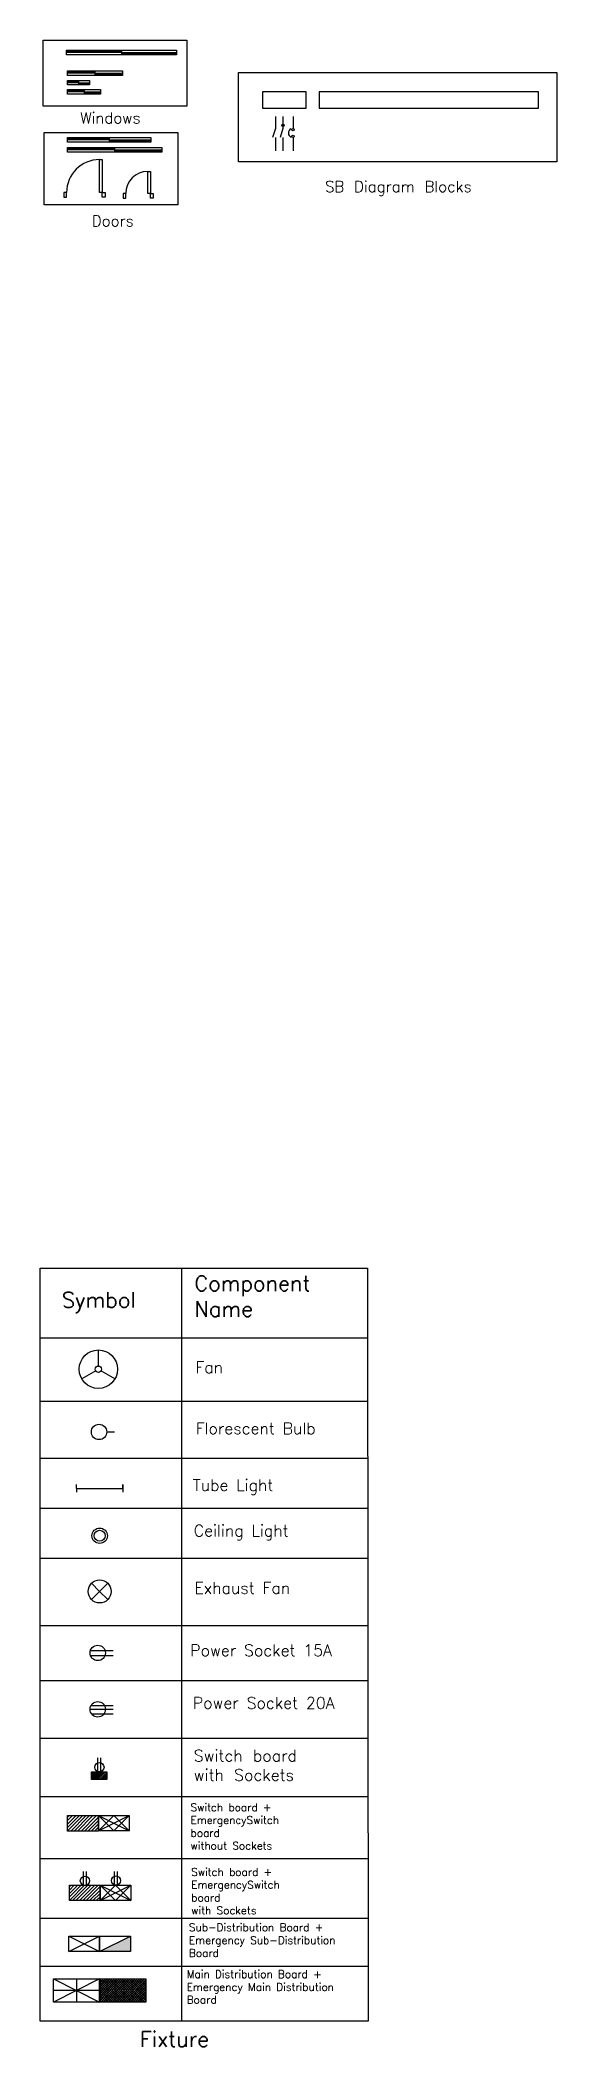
# Model space of a CAD drawing. Header units: inches. Extents: x -1037 to 4136, y -232 to 3826.
# Drawn here: x 1584 to 2149, y 1633 to 3826 of the extents above; entities that cross this region are included whole.
import ezdxf

# ---------------------------------------------------------------- set-up
doc = ezdxf.new("R2010")
doc.units = ezdxf.units.IN
doc.header["$LTSCALE"] = 20
doc.header["$MEASUREMENT"] = 0
for name, color, linetype in [('Doors', 140, 'Continuous'), ('fixture', 4, 'Continuous'), ('SB_Digram', 30, 'Continuous'), ('Windows', 40, 'Continuous')]:
    doc.layers.add(name, color=color, linetype=linetype)
doc.styles.get("Standard").update_dxf_attribs({"font": 'simplex.shx', "height": 2})
doc.styles.add('style1', font='txt.shx', dxfattribs={"height": 1.5})

msp = doc.modelspace()

# ---------------------------------------------------------------- texts
at = {"layer": 'Doors', "style": 'style1'}
msp.add_text('Doors', height=12, dxfattribs=at).set_placement((1640.5, 3622.5))
at = {"layer": 'fixture', "style": 'style1'}
for s, p in [('Symbol', (1607.8, 2440.78145)), ('Fixture', (1693.2, 1632.9))]:
    msp.add_text(s, height=16.8, dxfattribs=at).set_placement(p)
at = {"layer": 'fixture', "attachment_point": 1, "style": 'style1'}
for s, insert, char_height, width in [('Component\\PName', (1752.7, 2475.7), 16.8, 147.7), ('Switch board \\Pwith Sockets', (1752, 1957.35), 12.6, 454.23)]:
    msp.add_mtext(s, dxfattribs=dict(at, insert=insert, char_height=char_height, width=width))
at = {"layer": 'fixture', "attachment_point": 1}
for s, insert, char_height, own_width in [('Fan', (1753.75, 2381.9), 12.6, 217.35), ('Florescent Bulb', (1754.1, 2315.05), 12.6, 217.35), ('Tube Light', (1750.95, 2253.1), 12.6, 217.35), ('Ceiling Light', (1752, 2203.4), 12.6, 217.35), ('Exhaust Fan', (1752.7, 2140.75), 12.6, 217.35), ('Power Socket 15A', (1748.15, 2072.5), 12.6, 217.35), ('Power Socket 20A', (1750.95, 2015.1), 12.6, 217.35), ('Switch board + EmergencySwitch board\\Pwithout Sockets', (1748.5, 1898.9), 8.4, 144.9), ('Switch board + EmergencySwitch board\\Pwith Sockets', (1749.2, 1828.2), 8.4, 144.9), ('Sub-Distribution Board +\\PEmergency Sub-Distribution Board', (1746.75, 1767.65), 8.4, 178.5), ('Main Distribution Board +\\PEmergency Main Distribution Board', (1744.3, 1716.55), 8.4, 178.5)]:
    msp.add_mtext_dynamic_manual_height_columns(s, width=69, gutter_width=42.5, heights=[0], dxfattribs=dict(at, insert=insert, char_height=char_height)).dxf.set("width", own_width)
at = {"layer": 'SB_Digram', "style": 'style1'}
msp.add_text('SB Diagram Blocks', height=12, dxfattribs=at).set_placement((1895.5, 3660))
at = {"layer": 'Windows', "style": 'style1'}
msp.add_text('Windows', height=12, dxfattribs=at).set_placement((1628, 3735))

# ---------------------------------------------------------------- blocks, each defined once
blk = doc.blocks.new('fan')
at = {"layer": 'fixture'}
for p, q in [((0, 2.4), (0, 15)), ((-2.1, -1.2), (-13, -7.5)), ((2.1, -1.2), (13, -7.5))]:
    blk.add_line(p, q, dxfattribs=at)
for radius in [15, 2.45]:
    blk.add_circle((0, 0), radius, dxfattribs=at)
blk = doc.blocks.new('tubelight')
at = {"layer": 'fixture'}
for p, q in [((-18, 0), (-18, 3)), ((-18, 0), (18, 0)), ((-18, 0), (-18, -3)), ((18, 0), (18, 3)), ((18, 3), (18, 0)), ((18, 0), (18, -3))]:
    blk.add_line(p, q, dxfattribs=at)
blk = doc.blocks.new('bulb light')
at = {"layer": 'fixture'}
blk.add_line((-6, 0), (0, 0), dxfattribs=at)
blk.add_circle((-12, 0), 6, dxfattribs=at)
blk = doc.blocks.new('switch board')
at = {"layer": 'fixture'}
h = blk.add_hatch(dxfattribs=at)
h.set_pattern_fill('ANSI31', color=256, scale=15, style=0)
h.set_pattern_definition([(45, (-1280.7453, -48.5972), (-1.3258252, 1.3258252), [])])
h.paths.add_polyline_path([(24, -12), (24, 0), (0, 0), (0, -12)])
for p, q in [((0, 0), (24, 0)), ((0, -12), (0, 0)), ((24, 0), (24, -12)), ((24, -12), (0, -12))]:
    blk.add_line(p, q, dxfattribs=at)
blk = doc.blocks.new('2pin')
at = {"layer": 'fixture'}
for p, q in [((-17.7, 4), (0, 4)), ((-17.7, 0), (0, 0))]:
    blk.add_line(p, q, dxfattribs=at)
blk.add_circle((-12, 2), 6, dxfattribs=at)
blk = doc.blocks.new('ceiling light')
at = {"layer": 'fixture'}
for radius in [6, 6, 4.27]:
    blk.add_circle((0, 0), radius, dxfattribs=at)
blk = doc.blocks.new('emergency sb')
at = {"layer": 'fixture'}
for p, q in [((-12, 6), (12, 6)), ((-12, -6), (-12, 6)), ((-12, -6), (12, 6)), ((-12, 6), (12, -6)), ((-12, -6), (0, 6)), ((0, -6), (-12, 6)), ((0, 6), (12, -6)), ((12, 6), (0, -6)), ((12, 6), (12, -6)), ((12, -6), (-12, -6))]:
    blk.add_line(p, q, dxfattribs=at)
blk = doc.blocks.new('main distribution board')
at = {"layer": 'fixture'}
for p, q in [((-12, 6), (12, 6)), ((-12, -6), (-12, 6)), ((-12, -6), (12, 6)), ((-12, 6), (12, -6)), ((12, 6), (12, -6)), ((12, -6), (-12, -6))]:
    blk.add_line(p, q, dxfattribs=at)
blk = doc.blocks.new('3pin')
at = {"layer": 'fixture'}
for p, q in [((-18, 0), (0, 0)), ((-17.1, 3.1), (0.1, 3.1)), ((-17.1, 3.1), (0.1, 3.1)), ((-17, -3.4), (0.1, -3.4))]:
    blk.add_line(p, q, dxfattribs=at)
blk.add_circle((-12, 0), 6, dxfattribs=at)
blk = doc.blocks.new('emergency sdb')
at = {"layer": 'fixture'}
blk.add_hatch(color=256, dxfattribs=at).paths.add_polyline_path([(24, -12), (24, 0), (0, -12)])
for p, q in [((0, 0), (24, 0)), ((0, -12), (0, 0)), ((0, -12), (24, 0)), ((24, 0), (24, -12)), ((24, -12), (0, -12))]:
    blk.add_line(p, q, dxfattribs=at)
blk = doc.blocks.new('exhaust fan')
at = {"layer": 'fixture'}
for q in [(-6.4, 6.4), (-6.4, -6.4), (6.4, 6.4), (6.4, -6.4)]:
    blk.add_line((0, 0), q, dxfattribs=at)
blk.add_circle((0, 0), 9, dxfattribs=at)
blk = doc.blocks.new('window5ft')
at = {"layer": 'Windows'}
for p, q in [((0, 0), (60, 0)), ((0, -5), (0, 0)), ((60, 0), (60, -5)), ((0, -1), (30, -1)), ((30, -2.5), (0, -2.5)), ((60, -5), (0, -5)), ((30, -1), (30, -4)), ((30, -2.5), (60, -2.5)), ((60, -4), (30, -4))]:
    blk.add_line(p, q, dxfattribs=at)
blk = doc.blocks.new('window2ft')
at = {"layer": 'Windows'}
for p, q in [((0, 0), (24, 0)), ((0, -5), (0, 0)), ((24, 0), (24, -5)), ((0, -1), (12, -1)), ((12, -2.5), (0, -2.5)), ((24, -5), (0, -5)), ((12, -1), (12, -4)), ((12, -2.5), (24, -2.5)), ((24, -4), (12, -4))]:
    blk.add_line(p, q, dxfattribs=at)
blk = doc.blocks.new('window3ft')
at = {"layer": 'Windows'}
for p, q in [((0, 0), (36, 0)), ((0, -5), (0, 0)), ((36, 0), (36, -5)), ((0, -1), (18, -1)), ((18, -2.5), (0, -2.5)), ((36, -5), (0, -5)), ((18, -1), (18, -4)), ((18, -2.5), (36, -2.5)), ((36, -4), (18, -4))]:
    blk.add_line(p, q, dxfattribs=at)
blk = doc.blocks.new('slidingdoor8ft')
at = {"layer": 'Doors'}
for p, q in [((0, 0), (91, 0)), ((0, -5), (0, 0)), ((91, 0), (91, -5)), ((0, -1), (45.5, -1)), ((45.5, -2.5), (0, -2.5)), ((91, -5), (0, -5)), ((45.5, -1), (45.5, -4)), ((45.5, -2.5), (91, -2.5)), ((91, -4), (45.5, -4))]:
    blk.add_line(p, q, dxfattribs=at)
blk = doc.blocks.new('slidingdoor9ft')
at = {"layer": 'Doors'}
for p, q in [((0, 0), (103, 0)), ((0, -5), (0, 0)), ((103, 0), (103, -5)), ((0, -1), (51.5, -1)), ((51.5, -2.5), (0, -2.5)), ((103, -5), (0, -5)), ((51.5, -1), (51.5, -4)), ((51.5, -2.5), (103, -2.5)), ((103, -4), (51.5, -4))]:
    blk.add_line(p, q, dxfattribs=at)
blk = doc.blocks.new('window10ft')
at = {"layer": 'Windows'}
for p, q in [((0, 0), (120, 0)), ((0, -5), (0, 0)), ((120, 0), (120, -5)), ((0, -1), (60, -1)), ((60, -2.5), (0, -2.5)), ((120, -5), (0, -5)), ((60, -1), (60, -4)), ((60, -2.5), (120, -2.5)), ((120, -4), (60, -4))]:
    blk.add_line(p, q, dxfattribs=at)
blk = doc.blocks.new('door3ft')
at = {"layer": 'Doors'}
for points in [[(-3, 5), (-6, 5), (-6, 41), (-3, 41)], [(-42, 5), (-45, 5), (-45, 0), (-42, 0)], [(0, 0), (-3, 0), (-3, 5), (0, 5)]]:
    blk.add_lwpolyline(points, close=True, dxfattribs=at)
blk.add_arc((-6, 5), 36, 90, 180, dxfattribs=at)
blk = doc.blocks.new('door2ft')
at = {"layer": 'Doors'}
for points in [[(-3, 5), (-6, 5), (-6, 29), (-3, 29)], [(-30, 5), (-33, 5), (-33, 0), (-30, 0)], [(0, 0), (-3, 0), (-3, 5), (0, 5)]]:
    blk.add_lwpolyline(points, close=True, dxfattribs=at)
blk.add_arc((-6, 5), 24, 90, 180, dxfattribs=at)
blk = doc.blocks.new('DB1')
at = {"layer": 'SB_Digram'}
blk.add_lwpolyline([(0, 0), (48, 0), (48, 18), (0, 18)], close=True, dxfattribs=at)
blk = doc.blocks.new('DB2')
at = {"layer": 'SB_Digram'}
blk.add_lwpolyline([(0, 0), (240, 0), (240, 18), (0, 18)], close=True, dxfattribs=at)
blk = doc.blocks.new('switch_general')
at = {"layer": 'SB_Digram'}
for p, q in [((0, 0), (0, -26.5)), ((0, -26.5), (-6, -45.5)), ((0, -45.5), (0, -75))]:
    blk.add_line(p, q, dxfattribs=at)
blk = doc.blocks.new('switch_fan')
at = {"layer": 'SB_Digram'}
for p, q in [((1838.5, 2343.5), (1838.5, 2327)), ((1838.5, 2317), (1832.5, 2298)), ((1838.5, 2322), (1838.5, 2317)), ((1838.5, 2298), (1838.5, 2268.5))]:
    blk.add_line(p, q, dxfattribs=at)
blk.add_circle((1838.5, 2324.5), 2.5, dxfattribs=at)
at = {"layer": 'SB_Digram', "style": 'style1'}
blk.add_text('R', height=3, dxfattribs=at).set_placement((1837.5, 2323))
blk = doc.blocks.new('circuit_breaker')
at = {"layer": 'SB_Digram'}
for p, q in [((0, 0), (0, -26.5)), ((0, -45.5), (0, -75))]:
    blk.add_line(p, q, dxfattribs=at)
for centre in [(0, -29), (0, -43)]:
    blk.add_circle(centre, 2.5, dxfattribs=at)
blk.add_arc((0.4, -35.9), 10.6, 117.7584, 245.2564, dxfattribs=at)

# ---------------------------------------------------------------- hatches: boundary and pattern name
at = {"layer": 'fixture'}
h = msp.add_hatch(dxfattribs=at)
h.set_pattern_fill('ANSI37', color=256, scale=14, style=0)
h.set_pattern_definition([(45, (-956.3, -523.8), (-1.2374369, 1.2374369), []), (135, (-956.3, -523.8), (-1.2374369, -1.2374369), [])])
h.paths.add_polyline_path([(1649.1, 1707.1), (1699.5, 1707.1), (1699.5, 1681.9), (1649.1, 1681.9)])

# ---------------------------------------------------------------- linework, layer by layer
at = {"layer": 'Doors'}
msp.add_lwpolyline([(1588.5, 3725), (1734.5, 3725), (1734.5, 3646), (1588.5, 3646)], close=True, dxfattribs=at)
at = {"layer": 'fixture'}
for p, q in [((1738.7, 2484.1), (1738.7, 1660.9)), ((1584, 2407.8), (1942.11485, 2407.83309)), ((1584, 2338.5), (1942.17378, 2338.53314)), ((1584, 2276.2), (1942.22676, 2276.23319)), ((1584, 2221.6), (1942.27319, 2221.63323)), ((1584, 2167), (1942.31961, 2167.03326)), ((1584, 2093.5), (1942.38211, 2093.53332)), ((1584, 2033.3), (1942.4333, 2033.33336)), ((1584, 1970.3), (1942.48688, 1970.33341)), ((1584, 1906.6), (1942.54104, 1906.63345)), ((1584, 1838.7), (1942.59878, 1838.7335)), ((1584, 1773.6), (1942.65414, 1773.63355)), ((1584, 1721.1), (1942.69878, 1721.13359)), ((1598.7, 1707.1), (1649.1, 1681.9)), ((1649.1, 1707.1), (1598.7, 1681.9)), ((1649.1, 1694.5), (1598.7, 1694.5)), ((1623.9, 1707.1), (1623.9, 1681.9)), ((1649.1, 1707.1), (1649.1, 1681.9))]:
    msp.add_line(p, q, dxfattribs=at)
for points in [[(1584, 2484.1), (1942.05, 2484.1), (1942.75, 1660.9), (1584, 1660.9)], [(1598.7, 1707.1), (1699.5, 1707.1), (1699.5, 1681.9), (1598.7, 1681.9)], [(1649.1, 1707.1), (1699.5, 1707.1), (1699.5, 1681.9), (1649.1, 1681.9)]]:
    msp.add_lwpolyline(points, close=True, dxfattribs=at)
at = {"layer": 'SB_Digram'}
msp.add_lwpolyline([(1801, 3790.5), (2149, 3790.5), (2149, 3693), (1801, 3693)], close=True, dxfattribs=at)
at = {"layer": 'Windows'}
msp.add_lwpolyline([(1587.5, 3826), (1744.5, 3826), (1744.5, 3754), (1587.5, 3754)], close=True, dxfattribs=at)

# ---------------------------------------------------------------- block references
at = {"layer": 'Doors'}
for name, p in [('slidingdoor8ft', (1614, 3719.5)), ('slidingdoor9ft', (1614, 3708.5)), ('door3ft', (1655, 3654.5)), ('door2ft', (1707.63532, 3653.47056))]:
    msp.add_blockref(name, p, dxfattribs=at)
at = {"layer": 'fixture'}
for name, p, xscale, yscale, zscale in [('fan', (1647.7, 2373.5), 1.399999999999977, 1.399999999999977, 1.4), ('bulb light', (1665.2, 2304.9), 1.399999999999977, 1.399999999999977, 1.4), ('tubelight', (1649.1, 2243.3), 1.399999999999977, 1.399999999999977, 1.4), ('ceiling light', (1649.1, 2191.5), 1.399999999999977, 1.399999999999977, 1.4), ('exhaust fan', (1649.1, 2130.6), 1.399999999999977, 1.399999999999977, 1.4), ('2pin', (1663.8, 2060.6), 1.399999999999977, 1.399999999999977, 1.4), ('3pin', (1663.8, 2001.8), 1.399999999999977, 1.399999999999977, 1.4), ('switch board', (1640.05371, 1933.47999), 0.6999999999999886, 0.7000000000000455, 0.7), ('switch board', (1614.1, 1885.6), 1.399999999999977, 1.399999999999977, 1.4), ('emergency sb', (1664.53135, 1877.26602), 1.399999999999977, 1.399999999999977, 1.4), ('switch board', (1616.02744, 1809.51397), 1.399999999999977, 1.399999999999977, 1.4), ('emergency sb', (1666.45879, 1801.17999), 1.399999999999977, 1.399999999999977, 1.4), ('main distribution board', (1632.3, 1745.6), 1.399999999999977, 1.399999999999977, 1.4), ('emergency sdb', (1649.1, 1754), 1.399999999999977, 1.399999999999977, 1.4)]:
    msp.add_blockref(name, p, dxfattribs=dict(at, xscale=xscale, yscale=yscale, zscale=zscale))
at = {"layer": 'fixture', "zscale": 1.4, "rotation": 90}
for p, xscale, yscale in [((1650.5, 1948.6), 0.8399999999999181, 0.8399999999999181), ((1634.67998, 1824.48744), 0.8400000000000318, 0.8400000000000318), ((1668.7, 1824.7), 0.8399999999999181, 0.8399999999999181)]:
    msp.add_blockref('2pin', p, dxfattribs=dict(at, xscale=xscale, yscale=yscale))
at = {"layer": 'SB_Digram'}
for name, p in [('DB1', (1827, 3751.5)), ('DB2', (1889, 3751.5))]:
    msp.add_blockref(name, p, dxfattribs=at)
at = {"layer": 'SB_Digram', "xscale": 0.5, "yscale": 0.5, "zscale": 0.5}
for name, p in [('switch_general', (1841.25, 3742.5)), ('switch_fan', (930.25, 2570.75)), ('circuit_breaker', (1860.5, 3742.5))]:
    msp.add_blockref(name, p, dxfattribs=at)
at = {"layer": 'Windows'}
for name, p in [('window10ft', (1613, 3815)), ('window5ft', (1614, 3792.5)), ('window2ft', (1614, 3782)), ('window3ft', (1614, 3772))]:
    msp.add_blockref(name, p, dxfattribs=at)

msp.set_redraw_order([(e.dxf.handle, doc.entitydb.next_handle()) for e in msp.query("TEXT MTEXT ATTDEF DIMENSION ARC_DIMENSION")])  # texts and dimensions are drawn at this point

doc.saveas('drawing.dxf')
